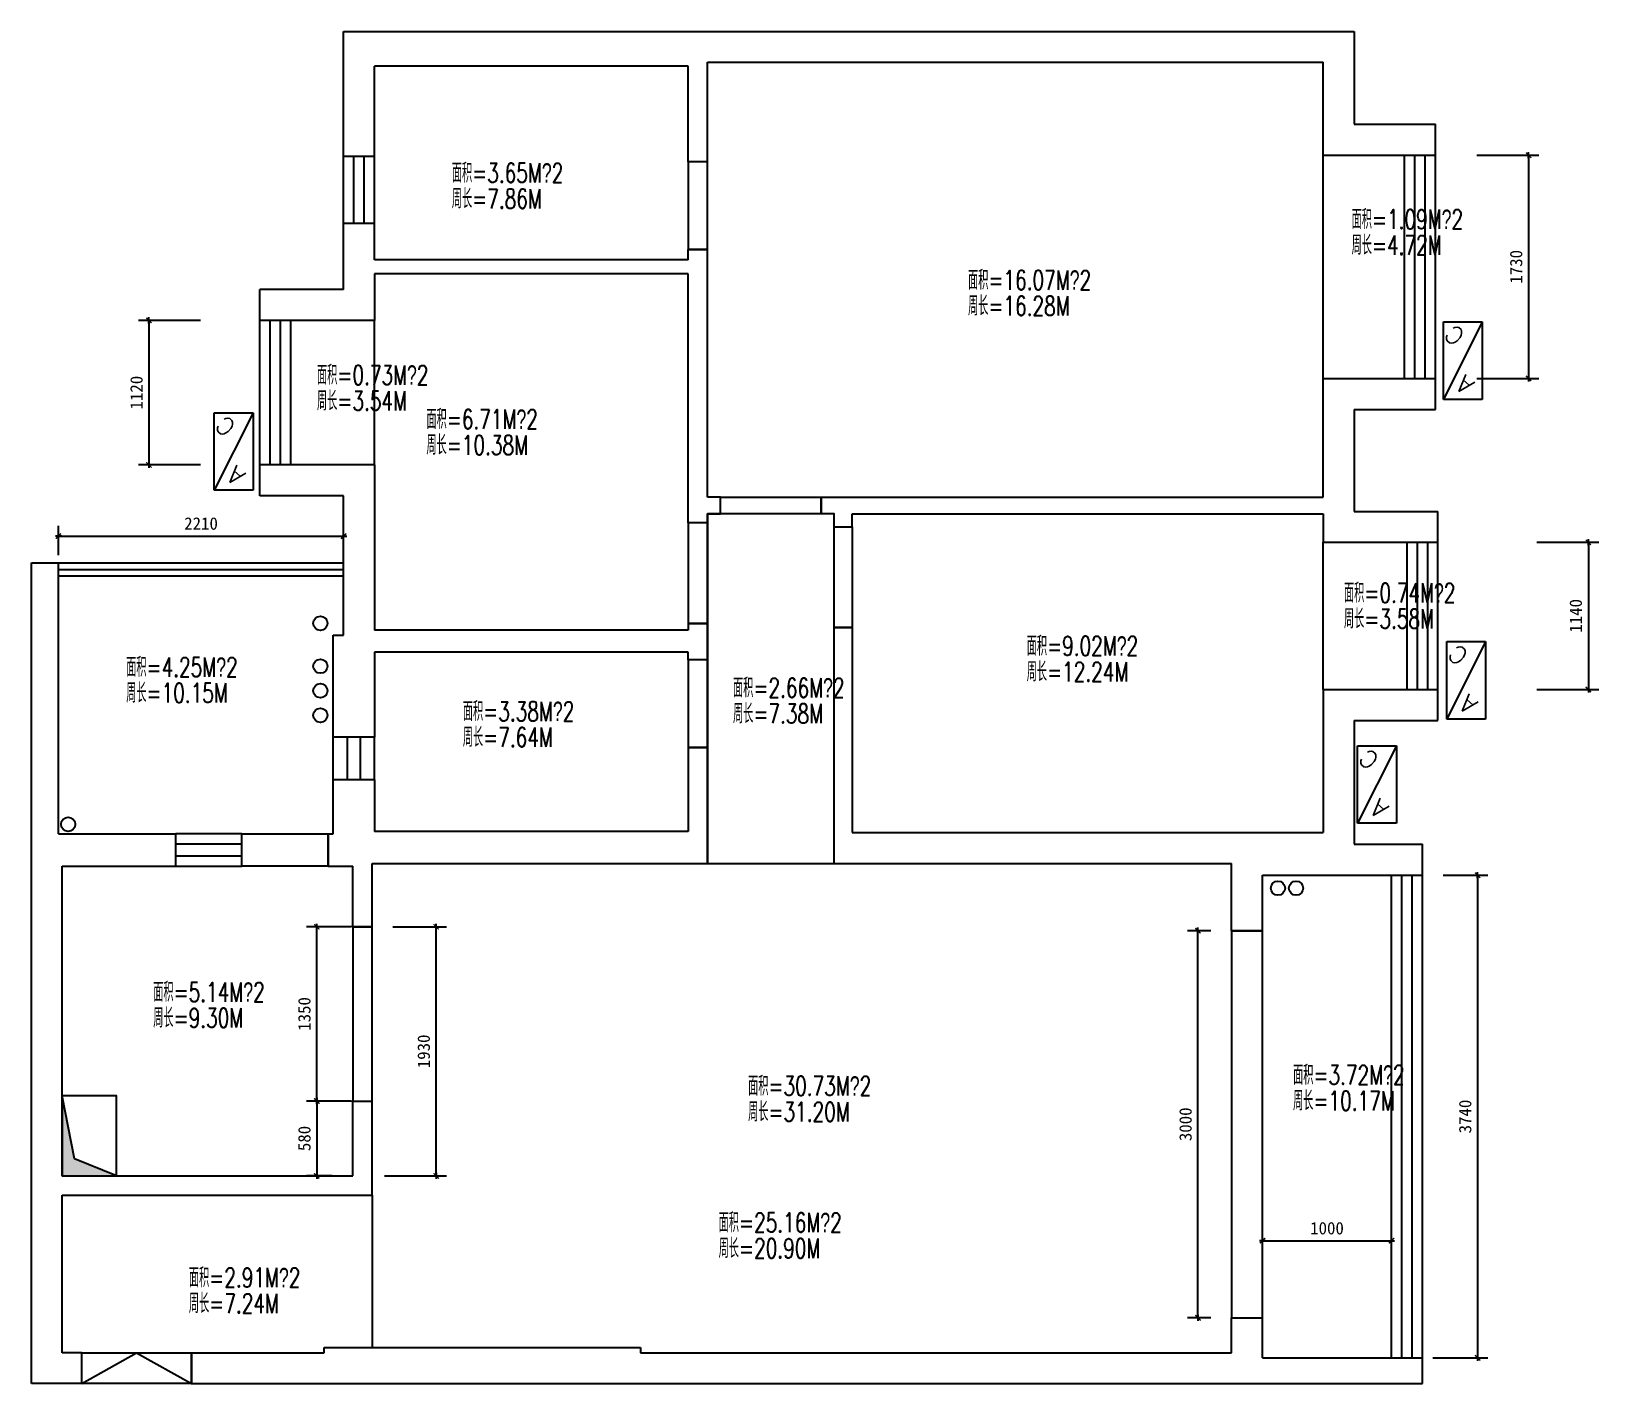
# Model space of a CAD drawing. Header units: millimetres. Extents: x -113526 to 211532, y -79714 to 28306.
# Drawn here: x 95455 to 107600, y -31310 to -20830 of the extents above; entities that cross this region are included whole.
import ezdxf
from ezdxf.enums import TextEntityAlignment as Align

# ---------------------------------------------------------------- set-up
doc = ezdxf.new("R2010")
doc.units = ezdxf.units.MM
doc.header["$PDMODE"] = 35
doc.layers.add('AP_文字', color=127, linetype='Continuous')
doc.styles.add('$LongfinSYS', font='ROMANS.shx', dxfattribs={"width": 0.7, "bigfont": 'gbcbig.shx'})
doc.styles.get("Standard").update_dxf_attribs({"font": 'txt', "bigfont": 'gbcbig.shx'})
doc.styles.add('标准', font='simhei.ttf')
doc.dimstyles.new('A3 HBA_80', dxfattribs={"dimscale": 80, "dimtxt": 2, "dimasz": 0.03, "dimexe": 2, "dimexo": 2.5, "dimgap": 0.6, "dimtad": 1, "dimdec": 0, "dimzin": 0, "dimdsep": 46, "dimtxsty": '标准', "dimblk": 'HBA_DIMENSION_TICK', "dimcen": 0, "dimclrd": 1, "dimclre": 1, "dimclrt": 2, "dimadec": 0, "dimazin": 0, "dimtfac": 1, "dimtdec": 0, "dimtix": 1, "dimtmove": 2, "dimatfit": 3, "dimldrblk": 'DOT', "dimfxl": 1, "dimtvp": 1, "dimtolj": 1, "dimtzin": 0, "dimarcsym": 0})

msp = doc.modelspace()

# ---------------------------------------------------------------- texts
at = {"layer": 'AP_文字', "color": 2, "style": '$LongfinSYS', "width": 0.7}
for s, p in [('面积=3.65M%%1412', (98713.3, -21927.1)), ('周长=7.86M', (98713.3, -22127.1)), ('面积=1.09M%%1412', (105685.7, -22286.6)), ('周长=4.72M', (105685.7, -22486.6)), ('面积=16.07M%%1412', (102713.4, -22757.4)), ('周长=16.28M', (102713.4, -22957.4)), ('面积=0.73M%%1412', (97668.3, -23493.5)), ('周长=3.54M', (97668.3, -23693.5)), ('面积=6.71M%%1412', (98516.3, -23835.9)), ('周长=10.38M', (98516.3, -24035.9)), ('面积=0.74M%%1412', (105626.4, -25182.4)), ('周长=3.58M', (105626.4, -25382.4)), ('面积=9.02M%%1412', (103168, -25593.3)), ('面积=4.25M%%1412', (96189.9, -25757.3)), ('周长=12.24M', (103168, -25793.3)), ('周长=10.15M', (96189.9, -25957.3)), ('面积=3.38M%%1412', (98798.5, -26100)), ('周长=7.64M', (98798.5, -26300)), ('面积=5.14M%%1412', (96399.5, -28275.4)), ('周长=9.30M', (96399.5, -28475.4)), ('面积=3.72M%%1412', (105231.9, -28917.6)), ('面积=30.73M%%1412', (101009.1, -29003.2)), ('周长=31.20M', (101009.1, -29203.2)), ('周长=10.17M', (105231.9, -29117.6))]:
    msp.add_text(s, height=150, dxfattribs=at).set_placement(p, align=Align.MIDDLE_LEFT)
at = {"layer": 'AP_文字', "color": 8, "style": '$LongfinSYS', "width": 0.7}
for s, p in [('面积=2.66M%%1412', (100892.2, -25917.3)), ('周长=7.38M', (100892.2, -26117.3)), ('面积=25.16M%%1412', (100781, -30061.3)), ('周长=20.90M', (100781, -30261.3)), ('面积=2.91M%%1412', (96675.8, -30488.1)), ('周长=7.24M', (96675.8, -30688.1))]:
    msp.add_text(s, height=150, dxfattribs=at).set_placement(p, align=Align.MIDDLE_LEFT)

# ---------------------------------------------------------------- blocks, each defined once
blk = doc.blocks.new('sadffgdj')
at = {"color": 250, "linetype": 'Continuous'}
for p, q in [((108091, -7757), (108692, -7757)), ((108091, -8057), (108091, -7757)), ((108692, -7757), (108692, -8057)), ((108692, -8057), (108091, -8057))]:
    blk.add_line(p, q, dxfattribs=at)
at = {"color": 250, "linetype": 'ByBlock'}
blk.add_line((108692, -8057), (108091, -7757), dxfattribs=at)
at = {"color": 250, "linetype": 'Continuous'}
for s, p in [('A', (108220, -8005)), ('C', (108598, -7933))]:
    blk.add_text(s, height=136, rotation=48.9322, dxfattribs=at).set_placement(p)
blk = doc.blocks.new('HBA_DIMENSION_TICK')
at = {"color": 0, "linetype": 'ByBlock'}
for p, q in [((-10, 0), (0, 0)), ((0, 0), (10, 0))]:
    blk.add_line(p, q, dxfattribs=at)
at = {"color": 50, "linetype": 'ByBlock'}
blk.add_solid([(-10, -7), (-7, -10), (7, 10), (10, 7)], dxfattribs=at)
blk = doc.blocks.new('*D278')
at = {"color": 157, "lineweight": -2, "transparency": 16777216}
for p, q in [((104595, -27800), (104415, -27800)), ((104495, -30798), (104495, -27803)), ((104595, -30800), (104415, -30800))]:
    blk.add_line(p, q, dxfattribs=at)
at = {"layer": 'Defpoints', "color": 0, "transparency": 16777216}
for p in [(104495, -27800), (104755, -27800), (104755, -30800)]:
    blk.add_point(p, dxfattribs=at)
at = {"color": 157, "lineweight": -2, "transparency": 16777216, "xscale": 2.4, "yscale": 2.4, "zscale": 2.4}
for p, rotation in [((104495, -27800), 90), ((104495, -30800), 270)]:
    blk.add_blockref('HBA_DIMENSION_TICK', p, dxfattribs=dict(at, rotation=rotation))
at = {"color": 2, "transparency": 16777216, "insert": (104399, -29300), "char_height": 96, "attachment_point": 5, "rotation": 90, "style": '标准'}
blk.add_mtext('\\A1;3000', dxfattribs=at)
blk = doc.blocks.new('_Dot')
at = {"color": 0, "linetype": 'ByBlock', "lineweight": -2}
blk.add_line((-0.5, 0), (-1, 0), dxfattribs=at)
at = {"color": 0, "linetype": 'ByBlock', "const_width": 0.5}
blk.add_lwpolyline([(-0.25, 0, 1), (0.25, 0, 1)], format="xyb", close=True, dxfattribs=at)
blk = doc.blocks.new('*D279')
at = {"color": 157, "lineweight": -2, "transparency": 16777216}
for p, q in [((106395, -27370), (106742, -27370)), ((106662, -27373), (106662, -31108)), ((106315, -31110), (106742, -31110))]:
    blk.add_line(p, q, dxfattribs=at)
at = {"layer": 'Defpoints', "color": 0, "transparency": 16777216}
for p in [(106235, -27370), (106155, -31110), (106662, -31110)]:
    blk.add_point(p, dxfattribs=at)
at = {"color": 157, "lineweight": -2, "transparency": 16777216, "xscale": 2.4, "yscale": 2.4, "zscale": 2.4}
for p, rotation in [((106662, -27370), 90), ((106662, -31110), 270)]:
    blk.add_blockref('HBA_DIMENSION_TICK', p, dxfattribs=dict(at, rotation=rotation))
at = {"color": 2, "transparency": 16777216, "insert": (106566, -29240), "char_height": 96, "attachment_point": 5, "rotation": 90, "style": '标准'}
blk.add_mtext('\\A1;3740', dxfattribs=at)
blk = doc.blocks.new('*D280')
at = {"color": 157, "lineweight": -2, "transparency": 16777216}
for p, q in [((98255, -27770), (98672, -27770)), ((98592, -29698), (98592, -27773)), ((98192, -29700), (98672, -29700))]:
    blk.add_line(p, q, dxfattribs=at)
at = {"layer": 'Defpoints', "color": 0, "transparency": 16777216}
for p in [(98095, -27770), (98592, -27770), (97945, -29700)]:
    blk.add_point(p, dxfattribs=at)
at = {"color": 157, "lineweight": -2, "transparency": 16777216, "xscale": 2.4, "yscale": 2.4, "zscale": 2.4}
for p, rotation in [((98592, -27770), 90), ((98592, -29700), 270)]:
    blk.add_blockref('HBA_DIMENSION_TICK', p, dxfattribs=dict(at, rotation=rotation))
at = {"color": 2, "transparency": 16777216, "insert": (98496, -28735), "char_height": 96, "attachment_point": 5, "rotation": 90, "style": '标准'}
blk.add_mtext('\\A1;1930', dxfattribs=at)
blk = doc.blocks.new('*D281')
at = {"color": 157, "lineweight": -2, "transparency": 16777216}
for p, q in [((97935, -27770), (97587, -27770)), ((97667, -29118), (97667, -27773)), ((97935, -29120), (97587, -29120))]:
    blk.add_line(p, q, dxfattribs=at)
at = {"layer": 'Defpoints', "color": 0, "transparency": 16777216}
for p in [(97667, -27770), (98095, -27770), (98095, -29120)]:
    blk.add_point(p, dxfattribs=at)
at = {"color": 157, "lineweight": -2, "transparency": 16777216, "xscale": 2.4, "yscale": 2.4, "zscale": 2.4}
for p, rotation in [((97667, -27770), 90), ((97667, -29120), 270)]:
    blk.add_blockref('HBA_DIMENSION_TICK', p, dxfattribs=dict(at, rotation=rotation))
at = {"color": 2, "transparency": 16777216, "insert": (97571, -28445), "char_height": 96, "attachment_point": 5, "rotation": 90, "style": '标准'}
blk.add_mtext('\\A1;1350', dxfattribs=at)
blk = doc.blocks.new('*D282')
at = {"color": 157, "lineweight": -2, "transparency": 16777216}
for p, q in [((96766, -23070), (96286, -23070)), ((96366, -23073), (96366, -24188)), ((96766, -24190), (96286, -24190))]:
    blk.add_line(p, q, dxfattribs=at)
at = {"layer": 'Defpoints', "color": 0, "transparency": 16777216}
for p in [(98115, -23070), (96366, -24190), (98115, -24190)]:
    blk.add_point(p, dxfattribs=at)
at = {"color": 157, "lineweight": -2, "transparency": 16777216, "xscale": 2.4, "yscale": 2.4, "zscale": 2.4}
for p, rotation in [((96366, -23070), 90), ((96366, -24190), 270)]:
    blk.add_blockref('HBA_DIMENSION_TICK', p, dxfattribs=dict(at, rotation=rotation))
at = {"color": 2, "transparency": 16777216, "insert": (96270, -23630), "char_height": 96, "attachment_point": 5, "rotation": 90, "style": '标准'}
blk.add_mtext('\\A1;1120', dxfattribs=at)
blk = doc.blocks.new('*D283')
at = {"color": 157, "lineweight": -2, "transparency": 16777216}
for p, q in [((107120, -24790), (107600, -24790)), ((107520, -24793), (107520, -25928)), ((107120, -25930), (107600, -25930))]:
    blk.add_line(p, q, dxfattribs=at)
at = {"layer": 'Defpoints', "color": 0, "transparency": 16777216}
for p in [(106355, -24790), (106355, -25930), (107520, -25930)]:
    blk.add_point(p, dxfattribs=at)
at = {"color": 157, "lineweight": -2, "transparency": 16777216, "xscale": 2.4, "yscale": 2.4, "zscale": 2.4}
for p, rotation in [((107520, -24790), 90), ((107520, -25930), 270)]:
    blk.add_blockref('HBA_DIMENSION_TICK', p, dxfattribs=dict(at, rotation=rotation))
at = {"color": 2, "transparency": 16777216, "insert": (107423, -25360), "char_height": 96, "attachment_point": 5, "rotation": 90, "style": '标准'}
blk.add_mtext('\\A1;1140', dxfattribs=at)
blk = doc.blocks.new('*D284')
at = {"color": 157, "lineweight": -2, "transparency": 16777216}
for p, q in [((106657, -21790), (107137, -21790)), ((107057, -21793), (107057, -23518)), ((106657, -23520), (107137, -23520))]:
    blk.add_line(p, q, dxfattribs=at)
at = {"layer": 'Defpoints', "color": 0, "transparency": 16777216}
for p in [(106335, -21790), (106335, -23520), (107057, -23520)]:
    blk.add_point(p, dxfattribs=at)
at = {"color": 157, "lineweight": -2, "transparency": 16777216, "xscale": 2.4, "yscale": 2.4, "zscale": 2.4}
for p, rotation in [((107057, -21790), 90), ((107057, -23520), 270)]:
    blk.add_blockref('HBA_DIMENSION_TICK', p, dxfattribs=dict(at, rotation=rotation))
at = {"color": 2, "transparency": 16777216, "insert": (106961, -22655), "char_height": 96, "attachment_point": 5, "rotation": 90, "style": '标准'}
blk.add_mtext('\\A1;1730', dxfattribs=at)
blk = doc.blocks.new('*D288')
at = {"color": 157, "lineweight": -2, "transparency": 16777216}
for p, q in [((95665, -24890), (95665, -24662)), ((95667, -24742), (97873, -24742)), ((97875, -24890), (97875, -24662))]:
    blk.add_line(p, q, dxfattribs=at)
at = {"layer": 'Defpoints', "color": 0, "transparency": 16777216}
for p in [(97875, -24742), (95665, -25050), (97875, -25050)]:
    blk.add_point(p, dxfattribs=at)
at = {"color": 157, "lineweight": -2, "transparency": 16777216, "xscale": 2.4, "yscale": 2.4, "zscale": 2.4, "rotation": 180}
blk.add_blockref('HBA_DIMENSION_TICK', (95665, -24742), dxfattribs=at)
at = {"color": 157, "lineweight": -2, "transparency": 16777216, "xscale": 2.4, "yscale": 2.4, "zscale": 2.4}
blk.add_blockref('HBA_DIMENSION_TICK', (97875, -24742), dxfattribs=at)
at = {"color": 2, "transparency": 16777216, "insert": (96770, -24645), "char_height": 96, "attachment_point": 5, "style": '标准'}
blk.add_mtext('\\A1;2210', dxfattribs=at)
blk = doc.blocks.new('*D289')
at = {"color": 157, "lineweight": -2, "transparency": 16777216}
for p, q in [((97775, -29120), (97587, -29120)), ((97667, -29123), (97667, -29698)), ((97785, -29700), (97587, -29700))]:
    blk.add_line(p, q, dxfattribs=at)
at = {"layer": 'Defpoints', "color": 0, "transparency": 16777216}
for p in [(97935, -29120), (97667, -29700), (97945, -29700)]:
    blk.add_point(p, dxfattribs=at)
at = {"color": 157, "lineweight": -2, "transparency": 16777216, "xscale": 2.4, "yscale": 2.4, "zscale": 2.4}
for p, rotation in [((97667, -29120), 90), ((97667, -29700), 270)]:
    blk.add_blockref('HBA_DIMENSION_TICK', p, dxfattribs=dict(at, rotation=rotation))
at = {"color": 2, "transparency": 16777216, "insert": (97571, -29410), "char_height": 96, "attachment_point": 5, "rotation": 90, "style": '标准'}
blk.add_mtext('\\A1;580', dxfattribs=at)
blk = doc.blocks.new('*D292')
at = {"color": 157, "lineweight": -2, "transparency": 16777216}
for p, q in [((104995, -30223), (104995, -30122)), ((104997, -30202), (105993, -30202)), ((105995, -30223), (105995, -30122))]:
    blk.add_line(p, q, dxfattribs=at)
at = {"layer": 'Defpoints', "color": 0, "transparency": 16777216}
for p in [(105995, -30202), (104995, -30383), (105995, -30383)]:
    blk.add_point(p, dxfattribs=at)
at = {"color": 157, "lineweight": -2, "transparency": 16777216, "xscale": 2.4, "yscale": 2.4, "zscale": 2.4, "rotation": 180}
blk.add_blockref('HBA_DIMENSION_TICK', (104995, -30202), dxfattribs=at)
at = {"color": 157, "lineweight": -2, "transparency": 16777216, "xscale": 2.4, "yscale": 2.4, "zscale": 2.4}
blk.add_blockref('HBA_DIMENSION_TICK', (105995, -30202), dxfattribs=at)
at = {"color": 2, "transparency": 16777216, "insert": (105495, -30106), "char_height": 96, "attachment_point": 5, "style": '标准'}
blk.add_mtext('\\A1;1000', dxfattribs=at)

# ---------------------------------------------------------------- dimensions: what is measured, and where the dimension line sits
at = {"color": 2}
for base, p1, p2, picture, middle in [((107057.4, -23520.1), (106335, -21790.1), (106335, -23520.1), '*D284', (106960.8, -22655.1)), ((96366.1, -24190.1), (98115, -23070.1), (98115, -24190.1), '*D282', (96269.6, -23630.1)), ((107519.9, -25930.1), (106355, -24790.1), (106355, -25930.1), '*D283', (107423.4, -25360.1)), ((106662.4, -31110.1), (106235, -27370.1), (106155, -31110.1), '*D279', (106565.9, -29240.1)), ((97667.4, -27770.1), (98095, -29120.1), (98095, -27770.1), '*D281', (97570.9, -28445.1)), ((98592.5, -27770.1), (97945, -29700.1), (98095, -27770.1), '*D280', (98496, -28735.1)), ((104495.3, -27800.1), (104755, -30800.1), (104755, -27800.1), '*D278', (104398.8, -29300.1)), ((97667.4, -29700.1), (97935, -29120.1), (97945, -29700.1), '*D289', (97570.9, -29410.1))]:
    dim = msp.add_linear_dim(base=base, p1=p1, p2=p2, angle=90, dimstyle='A3 HBA_80', override={"dimtxt": 1.2, "dimexe": 1, "dimexo": 2, "dimclrd": 157, "dimclre": 157, "dimfxl": 5, "dimfxlon": 1}, dxfattribs=at)
    dim.commit()
    dim.dimension.update_dxf_attribs({"geometry": picture, "text_midpoint": middle})
for base, p1, p2, picture, middle in [((97875, -24741.9), (95665, -25050.1), (97875, -25050.1), '*D288', (96770, -24645.4)), ((105995, -30202.1), (104995, -30382.6), (105995, -30382.6), '*D292', (105495, -30105.5))]:
    dim = msp.add_linear_dim(base=base, p1=p1, p2=p2, dimstyle='A3 HBA_80', override={"dimtxt": 1.2, "dimexe": 1, "dimexo": 2, "dimclrd": 157, "dimclre": 157, "dimfxl": 5, "dimfxlon": 1}, dxfattribs=at)
    dim.commit()
    dim.dimension.update_dxf_attribs({"geometry": picture, "text_midpoint": middle})

# ---------------------------------------------------------------- hatches: boundary and pattern name
at = {"ltscale": 200}
msp.add_hatch(color=8, dxfattribs=at).paths.add_polyline_path([(96115, -29700.1), (95790.3, -29568.6), (95695, -29080.1), (95695, -29700.1)])

# ---------------------------------------------------------------- linework, layer by layer
for p, q in [((97875, -21800.1), (97875, -20830.1)), ((97875, -20830.1), (105705, -20830.1)), ((105705, -20830.1), (105705, -21550.1)), ((98115, -21800.1), (98115, -21100.1)), ((100545, -21100.1), (98115, -21100.1)), ((100545, -21840.1), (100545, -21100.1)), ((100695, -21840.1), (100695, -21070.1)), ((100695, -21070.1), (105465, -21070.1)), ((105465, -21790.1), (105465, -21070.1)), ((105705, -21550.1), (106335, -21550.1)), ((106335, -21790.1), (106335, -21550.1)), ((98115, -21800.1), (97875, -21800.1)), ((100695, -21840.1), (100545, -21840.1)), ((105465, -21790.1), (106335, -21790.1)), ((97875, -22830.1), (97875, -22320.1)), ((98115, -22320.1), (97875, -22320.1)), ((98115, -22600.1), (98115, -22320.1)), ((100545, -22600.1), (100545, -22520.1)), ((100695, -22520.1), (100545, -22520.1)), ((100695, -24440.1), (100695, -22520.1)), ((100545, -22600.1), (98115, -22600.1)), ((100545, -22710.1), (98115, -22710.1)), ((98115, -22710.1), (98115, -23070.1)), ((100545, -24440.1), (100545, -22710.1)), ((100545, -24640.1), (100545, -22710.1)), ((97875, -22830.1), (97225, -22830.1)), ((97225, -23070.1), (97225, -22830.1)), ((98115, -23070.1), (97225, -23070.1)), ((105465, -24440.1), (105465, -23520.1)), ((105465, -23520.1), (106335, -23520.1)), ((106335, -23760.1), (106335, -23520.1)), ((105705, -23760.1), (105705, -24550.1)), ((105705, -23760.1), (106335, -23760.1)), ((98115, -24190.1), (97225, -24190.1)), ((97225, -24430.1), (97225, -24190.1)), ((98115, -24190.1), (98115, -25470.1)), ((97875, -24430.1), (97225, -24430.1)), ((97875, -25510.1), (97875, -24430.1)), ((100795, -24440.1), (100695, -24440.1)), ((100795, -24570.1), (100795, -24440.1)), ((101575, -24570.1), (101575, -24440.1)), ((101575, -24440.1), (105465, -24440.1)), ((100695, -24640.1), (100545, -24640.1)), ((100695, -24640.1), (100695, -24570.1)), ((100695, -24570.1), (100795, -24570.1)), ((101675, -24570.1), (101575, -24570.1)), ((101675, -24670.1), (101675, -24570.1)), ((101815, -24670.1), (101815, -24570.1)), ((101815, -24570.1), (105465, -24570.1)), ((105465, -24570.1), (105465, -24790.1)), ((105705, -24550.1), (106355, -24550.1)), ((106355, -24790.1), (106355, -24550.1)), ((101675, -24670.1), (101815, -24670.1)), ((105465, -24790.1), (106355, -24790.1)), ((95455, -31310.1), (95455, -24950.1)), ((95455, -24950.1), (95665, -24950.1)), ((95665, -27050.1), (95665, -24950.1)), ((100545, -25470.1), (98115, -25470.1)), ((100695, -25420.1), (100545, -25420.1)), ((100545, -25420.1), (100545, -25470.1)), ((100695, -25700.1), (100695, -25420.1)), ((101675, -27280.1), (101675, -25450.1)), ((101675, -25450.1), (101815, -25450.1)), ((101815, -25450.1), (101815, -27040.1)), ((97795, -25510.1), (97875, -25510.1)), ((97795, -26300.1), (97795, -25510.1)), ((98115, -25640.1), (98115, -26300.1)), ((100545, -25640.1), (98115, -25640.1)), ((100545, -25700.1), (100545, -25640.1)), ((100695, -25700.1), (100545, -25700.1)), ((105465, -25930.1), (105465, -27040.1)), ((105465, -25930.1), (106355, -25930.1)), ((106355, -26170.1), (106355, -25930.1)), ((105705, -26170.1), (105705, -27130.1)), ((105705, -26170.1), (106355, -26170.1)), ((98115, -26300.1), (97795, -26300.1)), ((100695, -26380.1), (100545, -26380.1)), ((100545, -26380.1), (100545, -27030.1)), ((100695, -27280.1), (100695, -26380.1)), ((97795, -27050.1), (97795, -26630.1)), ((98115, -26630.1), (97795, -26630.1)), ((98115, -26630.1), (98115, -27030.1)), ((95665, -27050.1), (96575, -27050.1)), ((96575, -27300.1), (96575, -27050.1)), ((97085, -27300.1), (97085, -27050.1)), ((97755, -27050.1), (97795, -27050.1)), ((97755, -27300.1), (97755, -27050.1)), ((100545, -27030.1), (98115, -27030.1)), ((101815, -27040.1), (105465, -27040.1)), ((105705, -27130.1), (106235, -27130.1)), ((106235, -27370.1), (106235, -27130.1)), ((95695, -29700.1), (95695, -27300.1)), ((95695, -27300.1), (96575, -27300.1)), ((97755, -27300.1), (97945, -27300.1)), ((97945, -27770.1), (97945, -27300.1)), ((98095, -27770.1), (98095, -27280.1)), ((98095, -27280.1), (100695, -27280.1)), ((101675, -27280.1), (104755, -27280.1)), ((104755, -27800.1), (104755, -27280.1)), ((104995, -27800.1), (104995, -27370.1)), ((104995, -27370.1), (106235, -27370.1)), ((97945, -27770.1), (98095, -27770.1)), ((104755, -27800.1), (104995, -27800.1)), ((97945, -29700.1), (97945, -29120.1)), ((97945, -29120.1), (98095, -29120.1)), ((98095, -29850.1), (98095, -29120.1)), ((95695, -29700.1), (97945, -29700.1)), ((95695, -31070.1), (95695, -29850.1)), ((95695, -29850.1), (98095, -29850.1)), ((104755, -31070.1), (104755, -30800.1)), ((104755, -30800.1), (104995, -30800.1)), ((104995, -31110.1), (104995, -30800.1)), ((95845, -31070.1), (95695, -31070.1)), ((95845, -31310.1), (95845, -31070.1)), ((96695, -31310.1), (96695, -31070.1)), ((96695, -31070.1), (97725, -31070.1)), ((97725, -31070.1), (97725, -31030.1)), ((97725, -31030.1), (100175, -31030.1)), ((100175, -31030.1), (100175, -31070.1)), ((100175, -31070.1), (104755, -31070.1)), ((104995, -31110.1), (106235, -31110.1)), ((106235, -31310.1), (106235, -31110.1)), ((95845, -31310.1), (95455, -31310.1)), ((96695, -31310.1), (106235, -31310.1))]:
    msp.add_line(p, q, dxfattribs=at)
at = {"color": 4, "ltscale": 200}
for p, q in [((97875, -22320.1), (97875, -21800.1)), ((98115, -22320.1), (98115, -21800.1)), ((106095, -23520.1), (106095, -21790.1)), ((106335, -23520.1), (106335, -21790.1)), ((97225, -24190.1), (97225, -23070.1)), ((97465, -24190.1), (97465, -23070.1)), ((106115, -25930.1), (106115, -24790.1)), ((106355, -25930.1), (106355, -24790.1)), ((95665, -24950.1), (97875, -24950.1)), ((95665, -25050.1), (97875, -25050.1)), ((97795, -26630.1), (97795, -26300.1)), ((98115, -26630.1), (98115, -26300.1)), ((97085, -27050.1), (96575, -27050.1)), ((96575, -27300.1), (97085, -27300.1)), ((105995, -31110.1), (105995, -27370.1)), ((106235, -31110.1), (106235, -27370.1))]:
    msp.add_line(p, q, dxfattribs=at)
at = {"color": 8, "ltscale": 200}
for p, q in [((97955, -22320.1), (97955, -21800.1)), ((98035, -22320.1), (98035, -21800.1)), ((105465, -23520.1), (105465, -21790.1)), ((106175, -23520.1), (106175, -21790.1)), ((106255, -23520.1), (106255, -21790.1)), ((97305, -24190.1), (97305, -23070.1)), ((97385, -24190.1), (97385, -23070.1)), ((98115, -24190.1), (98115, -23070.1)), ((105465, -25930.1), (105465, -24790.1)), ((106195, -25930.1), (106195, -24790.1)), ((106275, -25930.1), (106275, -24790.1)), ((95665, -25000.1), (97875, -25000.1)), ((97905, -26630.1), (97905, -26300.1)), ((98005, -26630.1), (98005, -26300.1)), ((97085, -27130.1), (96575, -27130.1)), ((96575, -27220.1), (97085, -27220.1)), ((106075, -31110.1), (106075, -27370.1)), ((106155, -31110.1), (106155, -27370.1))]:
    msp.add_line(p, q, dxfattribs=at)
at = {"color": 8}
msp.add_line((98095, -29850.1), (98095, -31030.1), dxfattribs=at)
at = {"color": 8, "ltscale": 200}
for points in [[(100545, -21840.1), (100545, -22520.1), (100695, -22520.1), (100695, -21840.1)], [(101575, -24440.1), (101575, -24570.1), (100795, -24570.1), (100795, -24440.1)], [(100545, -24640.1), (100545, -25420.1), (100695, -25420.1), (100695, -24640.1)], [(101815, -24670.1), (101815, -25450.1), (101675, -25450.1), (101675, -24670.1)], [(100545, -25700.1), (100545, -26380.1), (100695, -26380.1), (100695, -25700.1)], [(97755, -27050.1), (97755, -27300.1), (97085, -27300.1), (97085, -27050.1)], [(97945, -27770.1), (97945, -29120.1), (98095, -29120.1), (98095, -27770.1)], [(104755, -27800.1), (104755, -30800.1), (104995, -30800.1), (104995, -27800.1)], [(96695, -31070.1), (96695, -31310.1), (95845, -31310.1), (95845, -31070.1)]]:
    msp.add_lwpolyline(points, close=True, dxfattribs=at)
at = {"color": 8}
msp.add_lwpolyline([(100695, -27280.1), (101675, -27280.1), (101675, -24570.1), (100695, -24570.1)], close=True, dxfattribs=at)
at = {"ltscale": 200}
msp.add_lwpolyline([(95695, -29080.1), (95695, -29700.1), (96115, -29700.1), (96115, -29080.1)], close=True, dxfattribs=at)
msp.add_lwpolyline([(96115, -29700.1), (95790.3, -29568.6), (95695, -29080.1)], dxfattribs=at)
at = {"color": 250}
msp.add_lwpolyline([(95845, -31310.1), (96270, -31070.1), (96695, -31310.1)], dxfattribs=at)
at = {"color": 1, "ltscale": 200}
for centre in [(97695, -25417.1), (97695, -25750.1), (97695, -25940.1), (97695, -26130.1), (95740, -26975.1), (105115, -27470.1), (105255, -27470.1)]:
    msp.add_circle(centre, 55, dxfattribs=at)

# ---------------------------------------------------------------- block references
at = {"color": 2, "rotation": 90}
for p in [(98639.8, -131773.5), (89115.9, -132478), (98666.7, -134250.5), (97975.4, -135058.7)]:
    msp.add_blockref('sadffgdj', p, dxfattribs=at)

msp.set_redraw_order([(e.dxf.handle, doc.entitydb.next_handle()) for e in msp.query("TEXT MTEXT ATTDEF DIMENSION ARC_DIMENSION")])  # texts and dimensions are drawn at this point

doc.saveas('drawing.dxf')
